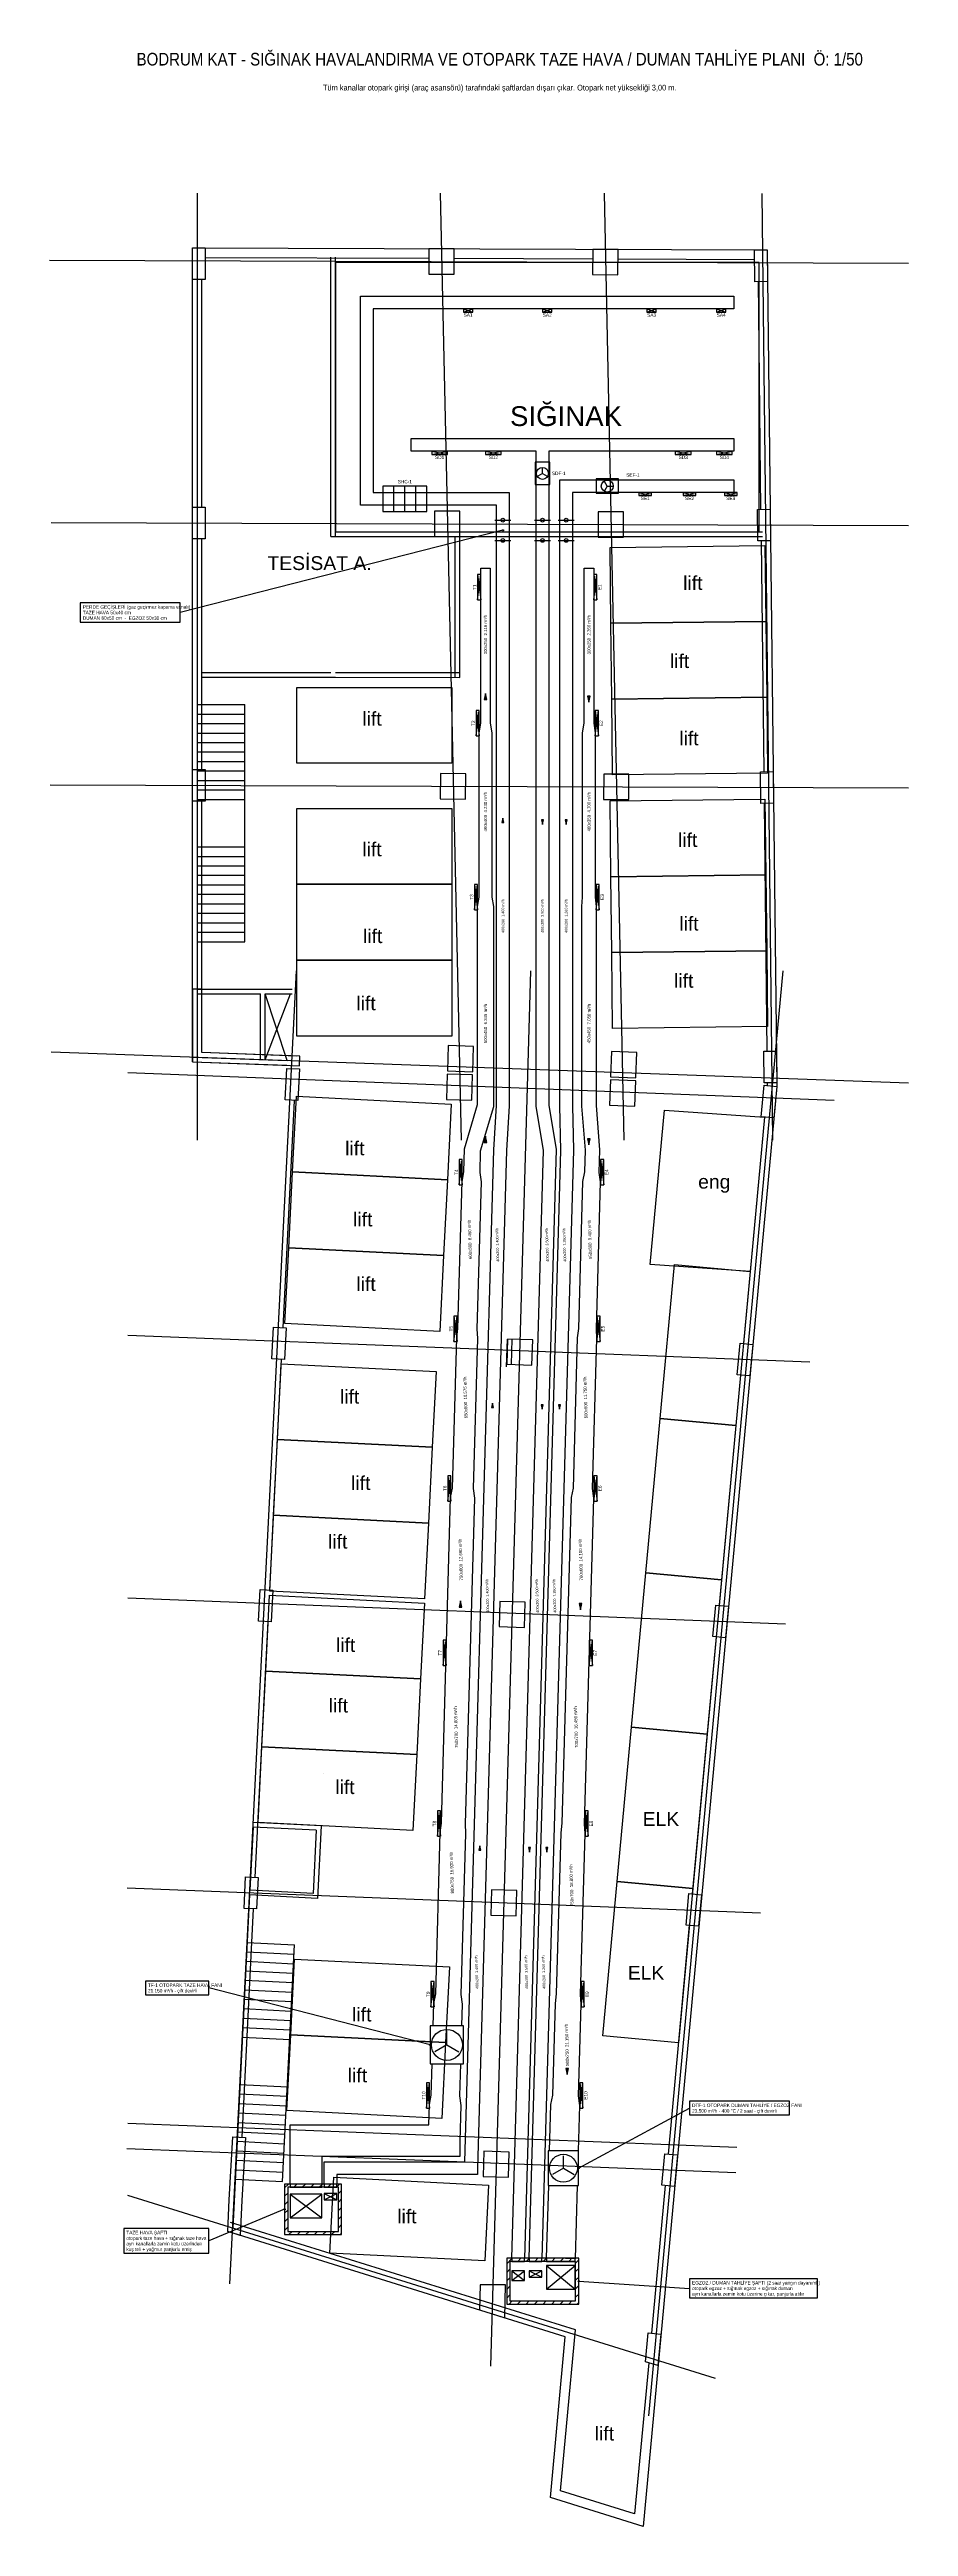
# Model space of a CAD drawing. Header units: centimetres. Extents: x 563280 to 568592, y 4516197 to 4524031.
# Drawn here: x 565877 to 568592, y 4516197 to 4524031 of the extents above; entities that cross this region are included whole.
import ezdxf
from ezdxf.enums import TextEntityAlignment as Align

# ---------------------------------------------------------------- set-up
doc = ezdxf.new("R2010")
doc.units = ezdxf.units.CM
for name, color, linetype in [('ARC_Duvar', 7, 'Continuous'), ('MTY-WC EZOST-KANALI-Flex', 8, 'Continuous'), ('ROTAS-HVAC-CIHAZ', 2, 'Continuous'), ('ROTAS-HVAC-MENFEZ', 3, 'Continuous'), ('ROTAS-HVAC-OK', 1, 'Continuous'), ('ROTAS-HVAC-OTP-EGZOZ', 1, 'Continuous'), ('ROTAS-HVAC-OTP-TAZE', 5, 'Continuous'), ('ROTAS-HVAC-SAFT', 7, 'Continuous'), ('ROTAS-HVAC-SIG-DUMAN', 30, 'Continuous'), ('ROTAS-HVAC-SIG-EGZOZ', 6, 'Continuous'), ('ROTAS-HVAC-SIG-TAZE', 4, 'Continuous'), ('ROTAS-HVAC-YAZI', 7, 'Continuous')]:
    doc.layers.add(name, color=color, linetype=linetype)
doc.styles.add('ROTAS', font='arial.ttf')

msp = doc.modelspace()

# ---------------------------------------------------------------- hatches: boundary and pattern name
at = {"layer": 'ROTAS-HVAC-OK'}
for points in [[(567255, 4521994), (567250.8, 4521974.4), (567259.2, 4521974.4)], [(567582, 4521966), (567586.2, 4521985.6), (567577.8, 4521985.6)], [(567310, 4521600), (567307, 4521586), (567313, 4521586)], [(567435, 4521580), (567438, 4521594), (567432, 4521594)], [(567510, 4521580), (567513, 4521594), (567507, 4521594)], [(567255, 4520594), (567250.8, 4520574.4), (567259.2, 4520574.4)], [(567582, 4520566), (567586.2, 4520585.6), (567577.8, 4520585.6)], [(567276.9, 4519750), (567273.9, 4519736), (567279.9, 4519736)], [(567433.9, 4519730), (567436.9, 4519744), (567430.9, 4519744)], [(567488.9, 4519730), (567491.9, 4519744), (567485.9, 4519744)], [(567176, 4519124), (567171.8, 4519104.4), (567180.2, 4519104.4)], [(567555.5, 4519096), (567559.7, 4519115.6), (567551.3, 4519115.6)], [(567237, 4518350), (567234, 4518336), (567240, 4518336)], [(567394, 4518330), (567397, 4518344), (567391, 4518344)], [(567449, 4518330), (567452, 4518344), (567446, 4518344)], [(567513.6, 4517626), (567517.7, 4517645.6), (567509.4, 4517645.6)]]:
    msp.add_hatch(color=256, dxfattribs=at).paths.add_polyline_path(points)
at = {"layer": 'ROTAS-HVAC-SAFT'}
h = msp.add_hatch(dxfattribs=at)
h.set_pattern_fill('ANSI31', scale=6)
h.paths.add_polyline_path([(566620, 4517120), (566800, 4517120), (566800, 4517280), (566620, 4517280)])
h.paths.add_polyline_path([(566630, 4517130), (566790, 4517130), (566790, 4517270), (566630, 4517270)], flags=16)
h = msp.add_hatch(dxfattribs=at)
h.set_pattern_fill('ANSI31', scale=6)
h.paths.add_polyline_path([(567322, 4516900), (567550, 4516900), (567550, 4517045), (567322, 4517045)])
h.paths.add_polyline_path([(567332, 4516910), (567540, 4516910), (567540, 4517035), (567332, 4517035)], flags=16)

# ---------------------------------------------------------------- linework, layer by layer
for p, q in [((566328.6, 4523403), (568145.4, 4523396.9)), ((566328.7, 4520829.1), (566328.6, 4523403)), ((566368.6, 4523372.9), (567075.8, 4523370.5)), ((568119.7, 4523356.9), (566780.8, 4523356.9)), ((566780.8, 4523356.9), (566780.8, 4522505.5)), ((567155.8, 4523370.2), (567593.8, 4523368.7)), ((567673.8, 4523368.5), (568105.7, 4523367)), ((568119.7, 4522505.5), (568119.7, 4523356.9)), ((568145.4, 4523396.9), (568175.9, 4520751.2)), ((566358.6, 4522583), (566358.6, 4523303)), ((568116.6, 4523296.4), (568124.8, 4522576.4)), ((566358.7, 4521753.1), (566358.6, 4522483)), ((566780.8, 4522505.5), (568119.7, 4522505.5)), ((568126, 4522476.4), (568134.4, 4521746.5)), ((566343.9, 4521958.9), (566493.9, 4521958.9)), ((566343.9, 4521928.9), (566493.9, 4521928.9)), ((566493.9, 4521208.9), (566493.9, 4521958.9)), ((566343.9, 4521898.9), (566493.9, 4521898.9)), ((566343.9, 4521868.9), (566493.9, 4521868.9)), ((566343.9, 4521838.9), (566493.9, 4521838.9)), ((566343.9, 4521808.9), (566493.9, 4521808.9)), ((566343.9, 4521808.9), (566493.9, 4521808.9)), ((566343.9, 4521778.9), (566493.9, 4521778.9)), ((566343.9, 4521748.9), (566493.9, 4521748.9)), ((566343.9, 4521718.9), (566493.9, 4521718.9)), ((566343.9, 4521688.9), (566493.9, 4521688.9)), ((566343.9, 4521658.9), (566493.9, 4521658.9)), ((566358.7, 4520858.1), (566358.7, 4521653.1)), ((568135.5, 4521646.5), (568144.6, 4520862.6)), ((566343.9, 4521508.9), (566493.9, 4521508.9)), ((566343.9, 4521478.9), (566493.9, 4521478.9)), ((566343.9, 4521448.9), (566493.9, 4521448.9)), ((566343.9, 4521418.9), (566493.9, 4521418.9)), ((566343.9, 4521388.9), (566493.9, 4521388.9)), ((566343.9, 4521358.9), (566493.9, 4521358.9)), ((566343.9, 4521358.9), (566493.9, 4521358.9)), ((566343.9, 4521328.9), (566493.9, 4521328.9)), ((566343.9, 4521298.9), (566493.9, 4521298.9)), ((566343.9, 4521268.9), (566493.9, 4521268.9)), ((566343.9, 4521238.9), (566493.9, 4521238.9)), ((566343.9, 4521208.9), (566493.9, 4521208.9)), ((566558.9, 4520835.7), (566638.8, 4521043.9)), ((566628.1, 4520833.2), (566558.9, 4521043.9)), ((566658.7, 4520847.3), (566358.7, 4520858.1)), ((566658.6, 4520846.9), (566658.7, 4520847.3)), ((568145.7, 4520762.6), (568145.8, 4520752.4)), ((566615.1, 4519987.8), (566651.6, 4520707)), ((568175.9, 4520751.2), (567752.9, 4516196.9)), ((568136.7, 4520654.2), (568070.2, 4519937.8)), ((566573.1, 4519158.8), (566610.1, 4519888)), ((568060.9, 4519838.3), (567993.3, 4519110.1)), ((566527.1, 4518250.1), (566568.1, 4519058.9)), ((567984.1, 4519010.5), (567908.6, 4518197.7)), ((566485.5, 4517427.9), (566522.1, 4518150.3)), ((567899.3, 4518098.1), (567832.2, 4517374.7)), ((566500.2, 4518014.3), (566650, 4518006.7)), ((566501.7, 4518044.3), (566651.5, 4518036.7)), ((566613.6, 4517287.7), (566651.5, 4518036.7)), ((566497.2, 4517954.4), (566647, 4517946.8)), ((566498.7, 4517984.4), (566648.5, 4517976.8)), ((566492.6, 4517864.5), (566642.4, 4517856.9)), ((566494.1, 4517894.5), (566643.9, 4517886.9)), ((566494.1, 4517894.5), (566643.9, 4517886.9)), ((566495.7, 4517924.5), (566645.5, 4517916.9)), ((566489.6, 4517804.6), (566639.4, 4517797)), ((566491.1, 4517834.6), (566640.9, 4517827)), ((566486.5, 4517744.7), (566636.4, 4517737.1)), ((566488.1, 4517774.6), (566637.9, 4517767.1)), ((566477.4, 4517564.9), (566627.2, 4517557.3)), ((566478.9, 4517594.9), (566628.8, 4517587.3)), ((566472.9, 4517475), (566622.7, 4517467.4)), ((566474.4, 4517505), (566624.2, 4517497.4)), ((566475.9, 4517535), (566625.7, 4517527.4)), ((566468.3, 4517385.1), (566618.1, 4517377.6)), ((566469.8, 4517415.1), (566619.6, 4517407.5)), ((566471.4, 4517445.1), (566621.2, 4517437.5)), ((566471.4, 4517445.1), (566621.2, 4517437.5)), ((566465.3, 4517325.2), (566615.1, 4517317.6)), ((566466.8, 4517355.2), (566616.6, 4517347.6)), ((566463.8, 4517295.3), (566613.6, 4517287.7)), ((566778.4, 4517279.7), (566778.4, 4517279.7)), ((567822.9, 4517275.1), (567779.5, 4516808.2)), ((567539.5, 4516818.4), (566449, 4517158.5)), ((567507.3, 4516797), (566440, 4517129.8)), ((567460.1, 4516288.2), (567507.3, 4516797)), ((567511.1, 4516513.2), (567539.5, 4516818.4)), ((567770.9, 4516714.8), (567726.5, 4516236.6)), ((567492.2, 4516309.6), (567511.1, 4516513.2)), ((567752.9, 4516196.9), (567460.1, 4516288.2)), ((567726.5, 4516236.6), (567492.2, 4516309.6))]:
    msp.add_line(p, q)
at = {"layer": 'ARC_Duvar'}
for p, q in [((566343.7, 4523575.9), (566343.6, 4520581.2)), ((567112, 4523575.9), (567177.8, 4520581.2)), ((567630.2, 4523575.9), (567692.7, 4520581.2)), ((568128.4, 4523575.7), (568162.7, 4520581)), ((565877, 4523364.5), (568591.9, 4523355.2)), ((566328.6, 4523403), (566368.6, 4523403)), ((566328.6, 4523303), (566328.6, 4523403)), ((566368.6, 4523403), (566368.6, 4523303)), ((566765.8, 4522490.5), (566765.8, 4523373.8)), ((566780.8, 4522490.5), (566780.8, 4523373.7)), ((567075.9, 4523400.4), (567075.6, 4523320.4)), ((567155.9, 4523400.1), (567075.9, 4523400.4)), ((567155.6, 4523320.1), (567155.9, 4523400.1)), ((567593.9, 4523398.6), (567593.6, 4523318.6)), ((567673.9, 4523398.4), (567593.9, 4523398.6)), ((567673.6, 4523318.4), (567673.9, 4523398.4)), ((568105.4, 4523396.3), (568145.4, 4523396.8)), ((568106.6, 4523296.3), (568105.4, 4523396.3)), ((568145.4, 4523396.8), (568146.6, 4523296.8)), ((566368.6, 4523303), (566328.6, 4523303)), ((567075.6, 4523320.4), (567155.6, 4523320.1)), ((567593.6, 4523318.6), (567673.6, 4523318.4)), ((568146.6, 4523296.8), (568106.6, 4523296.3)), ((566328.6, 4522583), (566368.6, 4522583)), ((566328.6, 4522483), (566328.6, 4522583)), ((566368.6, 4522583), (566368.6, 4522483)), ((567094.1, 4522570.5), (567093.8, 4522490.5)), ((567174.1, 4522570.2), (567094.1, 4522570.5)), ((567173.8, 4522490.2), (567174.1, 4522570.2)), ((567611.2, 4522568.6), (567610.9, 4522488.6)), ((567691.2, 4522568.3), (567611.2, 4522568.6)), ((567690.9, 4522488.3), (567691.2, 4522568.3)), ((568114.8, 4522576.3), (568154.8, 4522576.7)), ((568115.9, 4522476.3), (568114.8, 4522576.3)), ((568154.8, 4522576.7), (568155.9, 4522476.7)), ((565881.9, 4522534.5), (568591.9, 4522525.2)), ((566368.6, 4522483), (566328.6, 4522483)), ((566765.8, 4522490.5), (568130.4, 4522490.5)), ((566780.8, 4522505.5), (568130.3, 4522505.5)), ((567093.8, 4522490.5), (567173.8, 4522490.2)), ((567158.8, 4522044.9), (567158.8, 4522490.2)), ((567173.8, 4522044.9), (567173.8, 4522490.2)), ((567610.9, 4522488.6), (567690.9, 4522488.3)), ((568155.9, 4522476.7), (568115.9, 4522476.3)), ((566358.9, 4522060.1), (566765.8, 4522060.1)), ((566358.9, 4522045.1), (566780.8, 4522045.1)), ((566780.8, 4522060.1), (567173.8, 4522059.9)), ((566780.8, 4522045.1), (567173.8, 4522044.9)), ((565879.3, 4521704.6), (568591.9, 4521695.4)), ((566328.6, 4521753.1), (566368.6, 4521753.1)), ((566328.6, 4521653.1), (566328.6, 4521753.1)), ((566368.6, 4521753.1), (566368.6, 4521653.1)), ((567112.3, 4521740.4), (567112, 4521660.4)), ((567192.3, 4521740.1), (567112.3, 4521740.4)), ((567192, 4521660.1), (567192.3, 4521740.1)), ((567628.6, 4521738.6), (567628.3, 4521658.6)), ((567708.6, 4521738.4), (567628.6, 4521738.6)), ((567708.3, 4521658.4), (567708.6, 4521738.4)), ((568124.5, 4521746.4), (568164.5, 4521746.8)), ((568125.6, 4521646.4), (568124.5, 4521746.4)), ((568164.5, 4521746.8), (568165.6, 4521646.8)), ((566368.6, 4521653.1), (566328.6, 4521653.1)), ((567112, 4521660.4), (567192, 4521660.1)), ((567628.3, 4521658.6), (567708.3, 4521658.4)), ((568165.6, 4521646.8), (568125.6, 4521646.4)), ((566446.5, 4516964.3), (566657.2, 4521117.1)), ((567397.6, 4521117.1), (567271.2, 4516704.2)), ((568194.7, 4521117.1), (567770, 4516546.9)), ((566358.6, 4521058.9), (566328.6, 4521058.9)), ((566328.6, 4521058.9), (566328.6, 4520829.1)), ((566343.9, 4521058.9), (566643.9, 4521058.9)), ((566343.9, 4521043.9), (566543.9, 4521043.9)), ((566358.6, 4520858), (566358.6, 4521058.9)), ((566543.9, 4520836.3), (566543.9, 4521043.9)), ((566558.9, 4520835.7), (566558.9, 4521043.9)), ((566558.9, 4521043.9), (566643.9, 4521043.9)), ((566654.3, 4521058.9), (566654.6, 4521058.9)), ((565881.9, 4520860.1), (568591.9, 4520762.9)), ((566329.5, 4520844), (566628.1, 4520833.2)), ((566668.5, 4520846.6), (566358.6, 4520858)), ((566667, 4520816.6), (566668.5, 4520846.6)), ((567137.4, 4520880.2), (567134.5, 4520800.2)), ((567217.4, 4520877.3), (567137.4, 4520880.2)), ((567214.5, 4520797.4), (567217.4, 4520877.3)), ((567653, 4520861.7), (567650.1, 4520781.8)), ((567732.9, 4520858.9), (567653, 4520861.7)), ((567730.1, 4520778.9), (567732.9, 4520858.9)), ((568134.4, 4520862.5), (568174.4, 4520863)), ((568135.6, 4520762.5), (568134.4, 4520862.5)), ((568174.4, 4520863), (568175.6, 4520763)), ((566124.8, 4520795), (568357.4, 4520707.3)), ((566328.6, 4520829.1), (566667, 4520816.6)), ((566328.9, 4520829), (566627.3, 4520818.3)), ((566621.5, 4520708.5), (566626.5, 4520808.4)), ((566626.5, 4520808.4), (566666.5, 4520806.4)), ((566666.5, 4520806.4), (566661.4, 4520706.5)), ((567134.2, 4520790.2), (567131.3, 4520710.3)), ((567214.1, 4520787.4), (567134.2, 4520790.2)), ((567134.5, 4520800.2), (567214.5, 4520797.4)), ((567211.3, 4520707.4), (567214.1, 4520787.4)), ((567649.8, 4520771.8), (567646.9, 4520691.8)), ((567729.7, 4520768.9), (567649.8, 4520771.8)), ((567650.1, 4520781.8), (567730.1, 4520778.9)), ((567726.9, 4520689), (567729.7, 4520768.9)), ((568126.6, 4520655.2), (568135.9, 4520754.7)), ((568175.6, 4520763), (568135.6, 4520762.5)), ((568135.9, 4520754.7), (568175.7, 4520751)), ((566661.4, 4520706.5), (566621.5, 4520708.5)), ((567131.3, 4520710.3), (567211.3, 4520707.4)), ((567646.9, 4520691.8), (567726.9, 4520689)), ((568175.7, 4520751), (568166.5, 4520651.5)), ((568166.5, 4520651.5), (568126.6, 4520655.2)), ((566579.9, 4519889.5), (566585, 4519989.4)), ((566585, 4519989.4), (566624.9, 4519987.3)), ((566624.9, 4519987.3), (566619.9, 4519887.5)), ((566124.8, 4519964.4), (568280.5, 4519879.7)), ((567321.7, 4519864.8), (567324.2, 4519952.3)), ((567324.2, 4519952.3), (567321.9, 4519872.4)), ((567404.2, 4519950), (567324.2, 4519952.3)), ((567336.9, 4519871.9), (567339.2, 4519951.9)), ((567401.9, 4519870.1), (567404.2, 4519950)), ((568050.8, 4519839.2), (568060.1, 4519938.8)), ((568060.1, 4519938.8), (568099.9, 4519935.1)), ((568099.9, 4519935.1), (568090.6, 4519835.5)), ((566619.9, 4519887.5), (566579.9, 4519889.5)), ((567321.9, 4519872.4), (567401.9, 4519870.1)), ((568090.6, 4519835.5), (568050.8, 4519839.2)), ((566124.8, 4519133.8), (568203.6, 4519052)), ((566537.9, 4519060.5), (566543, 4519160.3)), ((566543, 4519160.3), (566582.9, 4519158.3)), ((566582.9, 4519158.3), (566577.8, 4519058.4)), ((567300.4, 4519122.7), (567298.1, 4519042.7)), ((567380.4, 4519120.4), (567300.4, 4519122.7)), ((567378.1, 4519040.4), (567380.4, 4519120.4)), ((567973.9, 4519011.4), (567983.1, 4519111)), ((567983.1, 4519111), (568023, 4519107.3)), ((568023, 4519107.3), (568013.7, 4519007.7)), ((566577.8, 4519058.4), (566537.9, 4519060.5)), ((567298.1, 4519042.7), (567378.1, 4519040.4)), ((568013.7, 4519007.7), (567973.9, 4519011.4)), ((566744.1, 4518577.7), (566744.1, 4518577.7)), ((566520.2, 4518408.8), (566510.1, 4518209.1)), ((566720, 4518398.7), (566520.2, 4518408.8)), ((566735.7, 4518412.9), (566521, 4518423.8)), ((566735.7, 4518412.9), (566724.1, 4518183.2)), ((566720, 4518398.7), (566709.8, 4518199)), ((566491.7, 4518151.8), (566496.8, 4518251.7)), ((566496.8, 4518251.7), (566536.7, 4518249.6)), ((566536.7, 4518249.6), (566531.6, 4518149.8)), ((566122.3, 4518216.4), (568124.2, 4518137.7)), ((566509.3, 4518194.1), (566455.9, 4517140.6)), ((566724.1, 4518183.2), (566509.3, 4518194.1)), ((566709.8, 4518199), (566510.1, 4518209.1)), ((567274.3, 4518210.7), (567272, 4518130.7)), ((567354.3, 4518208.4), (567274.3, 4518210.7)), ((567352, 4518128.4), (567354.3, 4518208.4)), ((567889, 4518099.1), (567898.2, 4518198.6)), ((567898.2, 4518198.6), (567938, 4518194.9)), ((567938, 4518194.9), (567928.8, 4518095.4)), ((566531.6, 4518149.8), (566491.7, 4518151.8)), ((567272, 4518130.7), (567352, 4518128.4)), ((567928.8, 4518095.4), (567889, 4518099.1)), ((566124.8, 4517472.5), (568049.8, 4517396.8)), ((566121.6, 4517392.5), (568046.7, 4517316.9)), ((566445.1, 4517229.7), (566456, 4517429.4)), ((566456, 4517429.4), (566496, 4517427.4)), ((566496, 4517427.4), (566485, 4517227.6)), ((567249.8, 4517383.4), (567247.5, 4517303.4)), ((567329.7, 4517381.1), (567249.8, 4517383.4)), ((567327.4, 4517301.1), (567329.7, 4517381.1)), ((567812.5, 4517276.1), (567821.7, 4517375.7)), ((567821.7, 4517375.7), (567861.6, 4517372)), ((567861.6, 4517372), (567852.3, 4517272.4)), ((567981.8, 4516664.8), (566124.8, 4517243.8)), ((566440, 4517129.8), (566445.1, 4517229.7)), ((566459.9, 4517229), (566459.9, 4517229)), ((566459.9, 4517228.9), (566459.9, 4517228.9)), ((566485, 4517227.7), (566479.4, 4517117.5)), ((567247.5, 4517303.4), (567327.4, 4517301.1)), ((567852.3, 4517272.4), (567812.5, 4517276.1)), ((566479.4, 4517117.5), (566440, 4517129.8)), ((567238.5, 4516961.5), (567236.2, 4516881.6)), ((567318.6, 4516961.5), (567238.5, 4516961.5)), ((567315.6, 4516856.8), (567318.6, 4516961.5)), ((567236.2, 4516881.6), (567315.6, 4516856.8)), ((567760.6, 4516718), (567769.1, 4516809.1)), ((567769.1, 4516809.1), (567808.9, 4516805.4)), ((567808.9, 4516805.4), (567799.7, 4516705.9)), ((567799.7, 4516705.9), (567760.6, 4516718))]:
    msp.add_line(p, q, dxfattribs=at)
at = {"layer": 'MTY-WC EZOST-KANALI-Flex'}
for p, q in [((567648.6, 4522456.1), (568138.5, 4522461.8)), ((567651.3, 4522216.2), (567648.6, 4522456.1)), ((568138.5, 4522461.8), (568141.3, 4522221.8)), ((568141.3, 4522221.8), (567651.3, 4522216.2)), ((567651.3, 4522216.2), (568141.3, 4522221.8)), ((567654.1, 4521976.2), (567651.3, 4522216.2)), ((568141.3, 4522221.8), (568144, 4521981.8)), ((566658.9, 4521773.2), (566658.9, 4522013.2)), ((566658.9, 4522013.2), (567148.9, 4522013.2)), ((567148.9, 4522013.2), (567148.9, 4521773.2)), ((568144, 4521981.8), (567654.1, 4521976.2)), ((567654.1, 4521976.2), (568144, 4521981.8)), ((567656.8, 4521736.2), (567654.1, 4521976.2)), ((568144, 4521981.8), (568146.8, 4521741.8)), ((567148.9, 4521773.2), (566658.9, 4521773.2)), ((568146.8, 4521741.8), (567656.8, 4521736.2)), ((566658.9, 4521390.6), (566658.9, 4521630.6)), ((566658.9, 4521630.6), (567148.9, 4521630.6)), ((567148.9, 4521630.6), (567148.9, 4521390.6)), ((567648.6, 4521654.6), (568138.5, 4521660.2)), ((567651.3, 4521414.6), (567648.6, 4521654.6)), ((568138.5, 4521660.2), (568141.3, 4521420.3)), ((567148.9, 4521390.6), (566658.9, 4521390.6)), ((566658.9, 4521150.6), (566658.9, 4521390.6)), ((566658.9, 4521390.6), (567148.9, 4521390.6)), ((567148.9, 4521390.6), (567148.9, 4521150.6)), ((568141.3, 4521420.3), (567651.3, 4521414.6)), ((567651.3, 4521414.6), (568141.3, 4521420.3)), ((567654.1, 4521174.6), (567651.3, 4521414.6)), ((568141.3, 4521420.3), (568144, 4521180.3)), ((567148.9, 4521150.6), (566658.9, 4521150.6)), ((566658.9, 4520910.6), (566658.9, 4521150.6)), ((566658.9, 4521150.6), (567148.9, 4521150.6)), ((567148.9, 4521150.6), (567148.9, 4520910.6)), ((568144, 4521180.3), (567654.1, 4521174.6)), ((567654.1, 4521174.6), (568144, 4521180.3)), ((567656.8, 4520934.6), (567654.1, 4521174.6)), ((568144, 4521180.3), (568146.8, 4520940.3)), ((567148.9, 4520910.6), (566658.9, 4520910.6)), ((568146.8, 4520940.3), (567656.8, 4520934.6)), ((566645.1, 4520480.7), (566657.3, 4520720.4)), ((566657.3, 4520720.4), (567146.6, 4520695.6)), ((567146.6, 4520695.6), (567134.5, 4520455.9)), ((567775.3, 4520188.5), (567820.6, 4520676.4)), ((567820.6, 4520676.4), (568136.7, 4520654.2)), ((568136.7, 4520654.2), (568091.4, 4520166.3)), ((566633, 4520241), (566645.1, 4520480.7)), ((566645.1, 4520480.7), (567134.5, 4520455.9)), ((567134.5, 4520455.9), (566645.1, 4520480.7)), ((567134.5, 4520455.9), (567122.4, 4520216.2)), ((566620.9, 4520001.3), (566633, 4520241)), ((566633, 4520241), (567122.4, 4520216.2)), ((567122.4, 4520216.2), (566633, 4520241)), ((567122.4, 4520216.2), (567110.2, 4519976.5)), ((568091.4, 4520166.3), (567775.3, 4520188.5)), ((567807.1, 4519700.6), (567852.4, 4520188.5)), ((567852.4, 4520188.5), (568091.4, 4520166.3)), ((568091.4, 4520166.3), (568046.1, 4519678.4)), ((567110.2, 4519976.5), (566620.9, 4520001.3)), ((566597.2, 4519634.7), (566609.4, 4519874.4)), ((566609.4, 4519874.4), (567098.8, 4519849.6)), ((567098.8, 4519849.6), (567086.6, 4519609.9)), ((567761.8, 4519212.7), (567807.1, 4519700.6)), ((567807.1, 4519700.6), (568046.1, 4519678.4)), ((568046.1, 4519678.4), (567807.1, 4519700.6)), ((568046.1, 4519678.4), (568000.8, 4519190.5)), ((566585.1, 4519395), (566597.2, 4519634.7)), ((566597.2, 4519634.7), (567086.6, 4519609.9)), ((567086.6, 4519609.9), (566597.2, 4519634.7)), ((567086.6, 4519609.9), (567074.5, 4519370.2)), ((566573, 4519155.3), (566585.1, 4519395)), ((566585.1, 4519395), (567074.5, 4519370.2)), ((567074.5, 4519370.2), (566585.1, 4519395)), ((567074.5, 4519370.2), (567062.3, 4519130.6)), ((567716.5, 4518724.8), (567761.8, 4519212.7)), ((567761.8, 4519212.7), (568000.8, 4519190.5)), ((568000.8, 4519190.5), (567761.8, 4519212.7)), ((568000.8, 4519190.5), (567955.5, 4518702.6)), ((566560.2, 4518902.4), (566572.3, 4519142.1)), ((566572.3, 4519142.1), (567061.7, 4519117.4)), ((567062.3, 4519130.6), (566573, 4519155.3)), ((567061.7, 4519117.4), (567049.5, 4518877.7)), ((566548, 4518662.8), (566560.2, 4518902.4)), ((566560.2, 4518902.4), (567049.5, 4518877.7)), ((567049.5, 4518877.7), (566560.2, 4518902.4)), ((567049.5, 4518877.7), (567037.4, 4518638)), ((567671.2, 4518236.9), (567716.5, 4518724.8)), ((567955.5, 4518702.6), (567716.5, 4518724.8)), ((567716.5, 4518724.8), (567955.5, 4518702.6)), ((566535.9, 4518423.1), (566548, 4518662.8)), ((566548, 4518662.8), (567037.4, 4518638)), ((567037.4, 4518638), (566548, 4518662.8)), ((567037.4, 4518638), (567025.3, 4518398.3)), ((567955.5, 4518702.6), (567910.2, 4518214.7)), ((567025.3, 4518398.3), (566535.9, 4518423.1)), ((567625.9, 4517749), (567671.2, 4518236.9)), ((567910.2, 4518214.7), (567671.2, 4518236.9)), ((567671.2, 4518236.9), (567910.2, 4518214.7)), ((567910.2, 4518214.7), (567864.9, 4517726.8)), ((566639.4, 4517751.9), (566651.5, 4517991.6)), ((566651.5, 4517991.6), (567140.9, 4517966.8)), ((567140.9, 4517966.8), (567128.8, 4517727.1)), ((566627.3, 4517512.2), (566639.4, 4517751.9)), ((567128.8, 4517727.1), (566639.4, 4517751.9)), ((566639.4, 4517751.9), (567128.8, 4517727.1)), ((567128.8, 4517727.1), (567116.6, 4517487.4)), ((567864.9, 4517726.8), (567625.9, 4517749)), ((567116.6, 4517487.4), (566627.3, 4517512.2)), ((566763.3, 4517061.5), (566775.5, 4517301.1)), ((566775.5, 4517301.1), (567264.8, 4517276.4)), ((567264.8, 4517276.4), (567252.7, 4517036.7)), ((567252.7, 4517036.7), (566763.3, 4517061.5))]:
    msp.add_line(p, q, dxfattribs=at)
at = {"layer": 'ROTAS-HVAC-CIHAZ'}
for p, q in [((566965, 4522570), (566965, 4522650)), ((567000, 4522570), (567000, 4522650)), ((567035, 4522570), (567035, 4522650)), ((567435, 4522690), (567420.2, 4522681.5)), ((567435, 4522690), (567435, 4522707.1)), ((567435, 4522690), (567449.8, 4522681.5)), ((567640, 4522650), (567631.4, 4522664.8)), ((567640, 4522650), (567631.4, 4522635.2)), ((567640, 4522650), (567657.1, 4522650)), ((567285, 4522542), (567335, 4522542)), ((567285, 4522478), (567335, 4522478)), ((567410, 4522542), (567460, 4522542)), ((567410, 4522478), (567460, 4522478)), ((567485, 4522542), (567535, 4522542)), ((567485, 4522478), (567535, 4522478)), ((567132.9, 4517720), (567094.7, 4517698)), ((567132.9, 4517720), (567132.9, 4517764.1)), ((567132.9, 4517720), (567171.1, 4517698)), ((567501.3, 4517330), (567467, 4517310.2)), ((567501.3, 4517330), (567501.3, 4517369.6)), ((567501.3, 4517330), (567535.6, 4517310.2))]:
    msp.add_line(p, q, dxfattribs=at)
for points in [[(567412, 4522655), (567458, 4522655), (567458, 4522725), (567412, 4522725)], [(566930, 4522570), (567070, 4522570), (567070, 4522650), (566930, 4522650)], [(567605, 4522627), (567675, 4522627), (567675, 4522673), (567605, 4522673)], [(567079.9, 4517660), (567185.9, 4517660), (567185.9, 4517780), (567079.9, 4517780)], [(567453.3, 4517275), (567549.3, 4517275), (567549.3, 4517385), (567453.3, 4517385)]]:
    msp.add_lwpolyline(points, close=True, dxfattribs=at)
for centre, radius in [((567435, 4522690), 19), ((567640, 4522650), 19), ((567310, 4522542), 6), ((567310, 4522478), 6), ((567435, 4522542), 6), ((567435, 4522478), 6), ((567510, 4522542), 6), ((567510, 4522478), 6), ((567132.9, 4517720), 49), ((567501.3, 4517330), 44)]:
    msp.add_circle(centre, radius, dxfattribs=at)
at = {"layer": 'ROTAS-HVAC-MENFEZ'}
for p, q in [((567185, 4523200), (567215, 4523210)), ((567185, 4523210), (567215, 4523200)), ((567435, 4523200), (567465, 4523210)), ((567435, 4523210), (567465, 4523200)), ((567765, 4523200), (567795, 4523210)), ((567765, 4523210), (567795, 4523200)), ((567985, 4523200), (568015, 4523210)), ((567985, 4523210), (568015, 4523200)), ((567085, 4522750), (567135, 4522760)), ((567085, 4522760), (567135, 4522750)), ((567255, 4522750), (567305, 4522760)), ((567255, 4522760), (567305, 4522750)), ((567855, 4522750), (567905, 4522760)), ((567855, 4522760), (567905, 4522750)), ((567985, 4522750), (568035, 4522760)), ((567985, 4522760), (568035, 4522750)), ((567740, 4522620), (567780, 4522630)), ((567740, 4522630), (567780, 4522620)), ((567880, 4522620), (567920, 4522630)), ((567880, 4522630), (567920, 4522620)), ((568010, 4522620), (568050, 4522630)), ((568010, 4522630), (568050, 4522620)), ((567230, 4522290), (567240, 4522370)), ((567230, 4522370), (567240, 4522290)), ((567597, 4522290), (567607, 4522370)), ((567597, 4522370), (567607, 4522290)), ((567225, 4521860), (567235, 4521940)), ((567225, 4521940), (567235, 4521860)), ((567602, 4521860), (567612, 4521940)), ((567602, 4521940), (567612, 4521860)), ((567220, 4521310), (567230, 4521390)), ((567220, 4521390), (567230, 4521310)), ((567604.5, 4521310), (567614.5, 4521390)), ((567604.5, 4521390), (567614.5, 4521310)), ((567171.7, 4520440), (567181.7, 4520520)), ((567171.7, 4520520), (567181.7, 4520440)), ((567618.7, 4520440), (567628.7, 4520520)), ((567618.7, 4520520), (567628.7, 4520440)), ((567155.1, 4519945), (567165.1, 4520025)), ((567155.1, 4520025), (567165.1, 4519945)), ((567607.1, 4519945), (567617.1, 4520025)), ((567607.1, 4520025), (567617.1, 4519945)), ((567135.7, 4519440), (567145.7, 4519520)), ((567135.7, 4519520), (567145.7, 4519440)), ((567597.7, 4519440), (567607.7, 4519520)), ((567597.7, 4519520), (567607.7, 4519440)), ((567120.8, 4518920), (567130.8, 4519000)), ((567120.8, 4519000), (567130.8, 4518920)), ((567582.8, 4518920), (567592.8, 4519000)), ((567582.8, 4519000), (567592.8, 4518920)), ((567102.9, 4518380), (567112.9, 4518460)), ((567102.9, 4518460), (567112.9, 4518380)), ((567569.9, 4518380), (567579.9, 4518460)), ((567569.9, 4518460), (567579.9, 4518380)), ((567082.5, 4517840), (567092.5, 4517920)), ((567082.5, 4517920), (567092.5, 4517840)), ((567557, 4517840), (567567, 4517920)), ((567557, 4517920), (567567, 4517840)), ((567068.3, 4517520), (567078.3, 4517600)), ((567068.3, 4517600), (567078.3, 4517520)), ((567552.8, 4517520), (567562.8, 4517600)), ((567552.8, 4517600), (567562.8, 4517520))]:
    msp.add_line(p, q, dxfattribs=at)
for points in [[(567185, 4523200), (567215, 4523200), (567215, 4523210), (567185, 4523210)], [(567435, 4523200), (567465, 4523200), (567465, 4523210), (567435, 4523210)], [(567765, 4523200), (567795, 4523200), (567795, 4523210), (567765, 4523210)], [(567985, 4523200), (568015, 4523200), (568015, 4523210), (567985, 4523210)], [(567085, 4522750), (567135, 4522750), (567135, 4522760), (567085, 4522760)], [(567255, 4522750), (567305, 4522750), (567305, 4522760), (567255, 4522760)], [(567855, 4522750), (567905, 4522750), (567905, 4522760), (567855, 4522760)], [(567985, 4522750), (568035, 4522750), (568035, 4522760), (567985, 4522760)], [(567740, 4522620), (567780, 4522620), (567780, 4522630), (567740, 4522630)], [(567880, 4522620), (567920, 4522620), (567920, 4522630), (567880, 4522630)], [(568010, 4522620), (568050, 4522620), (568050, 4522630), (568010, 4522630)], [(567230, 4522290), (567240, 4522290), (567240, 4522370), (567230, 4522370)], [(567597, 4522290), (567607, 4522290), (567607, 4522370), (567597, 4522370)], [(567225, 4521860), (567235, 4521860), (567235, 4521940), (567225, 4521940)], [(567602, 4521860), (567612, 4521860), (567612, 4521940), (567602, 4521940)], [(567220, 4521310), (567230, 4521310), (567230, 4521390), (567220, 4521390)], [(567604.5, 4521310), (567614.5, 4521310), (567614.5, 4521390), (567604.5, 4521390)], [(567171.7, 4520440), (567181.7, 4520440), (567181.7, 4520520), (567171.7, 4520520)], [(567618.7, 4520440), (567628.7, 4520440), (567628.7, 4520520), (567618.7, 4520520)], [(567155.1, 4519945), (567165.1, 4519945), (567165.1, 4520025), (567155.1, 4520025)], [(567607.1, 4519945), (567617.1, 4519945), (567617.1, 4520025), (567607.1, 4520025)], [(567135.7, 4519440), (567145.7, 4519440), (567145.7, 4519520), (567135.7, 4519520)], [(567597.7, 4519440), (567607.7, 4519440), (567607.7, 4519520), (567597.7, 4519520)], [(567120.8, 4518920), (567130.8, 4518920), (567130.8, 4519000), (567120.8, 4519000)], [(567582.8, 4518920), (567592.8, 4518920), (567592.8, 4519000), (567582.8, 4519000)], [(567102.9, 4518380), (567112.9, 4518380), (567112.9, 4518460), (567102.9, 4518460)], [(567569.9, 4518380), (567579.9, 4518380), (567579.9, 4518460), (567569.9, 4518460)], [(567082.5, 4517840), (567092.5, 4517840), (567092.5, 4517920), (567082.5, 4517920)], [(567557, 4517840), (567567, 4517840), (567567, 4517920), (567557, 4517920)], [(567068.3, 4517520), (567078.3, 4517520), (567078.3, 4517600), (567068.3, 4517600)], [(567552.8, 4517520), (567562.8, 4517520), (567562.8, 4517600), (567552.8, 4517600)]]:
    msp.add_lwpolyline(points, close=True, dxfattribs=at)
at = {"layer": 'ROTAS-HVAC-OK'}
for points in [[(567255, 4521994), (567250.8, 4521974.4), (567259.2, 4521974.4)], [(567582, 4521966), (567586.2, 4521985.6), (567577.8, 4521985.6)], [(567310, 4521600), (567307, 4521586), (567313, 4521586)], [(567435, 4521580), (567438, 4521594), (567432, 4521594)], [(567510, 4521580), (567513, 4521594), (567507, 4521594)], [(567255, 4520594), (567250.8, 4520574.4), (567259.2, 4520574.4)], [(567582, 4520566), (567586.2, 4520585.6), (567577.8, 4520585.6)], [(567276.9, 4519750), (567273.9, 4519736), (567279.9, 4519736)], [(567433.9, 4519730), (567436.9, 4519744), (567430.9, 4519744)], [(567488.9, 4519730), (567491.9, 4519744), (567485.9, 4519744)], [(567176, 4519124), (567171.8, 4519104.4), (567180.2, 4519104.4)], [(567555.5, 4519096), (567559.7, 4519115.6), (567551.3, 4519115.6)], [(567237, 4518350), (567234, 4518336), (567240, 4518336)], [(567394, 4518330), (567397, 4518344), (567391, 4518344)], [(567449, 4518330), (567452, 4518344), (567446, 4518344)], [(567513.6, 4517626), (567517.7, 4517645.6), (567509.4, 4517645.6)]]:
    msp.add_lwpolyline(points, close=True, dxfattribs=at)
at = {"layer": 'ROTAS-HVAC-OTP-EGZOZ'}
for p, q in [((567448.1, 4516947.5), (567538.1, 4517022.5)), ((567448.1, 4517022.5), (567538.1, 4516947.5))]:
    msp.add_line(p, q, dxfattribs=at)
for points in [[(567476.1, 4517851.2), (567479.5, 4517881.1), (567494.1, 4518391.1), (567497.4, 4518421), (567526.8, 4519451), (567532.7, 4519480.9), (567546.2, 4519955.9), (567549.6, 4519985.8), (567562.9, 4520450.8), (567568.7, 4520480.6), (567570.7, 4520549.4), (567559.5, 4520689.1), (567559.5, 4521320), (567562, 4521350), (567562, 4521870), (567567, 4521900), (567567, 4522390), (567597, 4522390), (567597, 4521900), (567602, 4521870), (567602, 4521350), (567604.5, 4521320), (567604.5, 4520690.9), (567615.7, 4520550.6), (567613.7, 4520479.4), (567617.8, 4520449.2), (567604.6, 4519984.2), (567606.2, 4519954.2), (567592.6, 4519479.1), (567596.8, 4519449), (567567.4, 4518419), (567569, 4518388.9), (567554.5, 4517878.9), (567556.1, 4517848.9), (567547.8, 4517558.9), (567552, 4517528.7), (567547.9, 4517385), (567457.8, 4517385), (567462, 4517531.3), (567467.9, 4517561.1)], [(567538.1, 4517043.7), (567448.2, 4517046.3), (567454.7, 4517275), (567544.7, 4517275)], [(567538.1, 4517035), (567538.1, 4517045), (567448.1, 4517045), (567448.1, 4517035)], [(567448.1, 4516947.5), (567538.1, 4516947.5), (567538.1, 4517022.5), (567448.1, 4517022.5)]]:
    msp.add_lwpolyline(points, close=True, dxfattribs=at)
at = {"layer": 'ROTAS-HVAC-OTP-TAZE'}
for p, q in [((566638, 4517172.5), (566738, 4517247.5)), ((566638, 4517247.5), (566738, 4517172.5))]:
    msp.add_line(p, q, dxfattribs=at)
for points in [[(567091.6, 4517851.3), (567097.5, 4517881.1), (567112.1, 4518391.2), (567115.4, 4518421.1), (567144.8, 4519451.1), (567150.7, 4519480.9), (567164.2, 4519955.9), (567167.6, 4519985.9), (567180.9, 4520450.9), (567186.7, 4520480.7), (567188.8, 4520554), (567230, 4520693.6), (567230, 4521320), (567235, 4521350), (567235, 4521870), (567240, 4521900), (567240, 4522390), (567270, 4522390), (567270, 4521900), (567275, 4521870), (567275, 4521350), (567280, 4521320), (567280, 4520686.4), (567238.6, 4520546), (567236.7, 4520479.3), (567240.8, 4520449.2), (567227.6, 4519984.1), (567229.2, 4519954.1), (567215.6, 4519479.1), (567219.8, 4519448.9), (567190.4, 4518418.9), (567192, 4518388.9), (567177.5, 4517878.9), (567181.6, 4517848.7), (567179.6, 4517780), (567089.6, 4517780)], [(567075.7, 4517467), (567077.5, 4517531.4), (567083.4, 4517561.3), (567086.2, 4517660), (567176.2, 4517660), (567173.3, 4517558.7), (567177.5, 4517528.6), (567174.3, 4517416.3), (567174.3, 4517367), (566738, 4517367), (566738, 4517280), (566638, 4517280), (566638, 4517467)], [(566738, 4517270), (566738, 4517280), (566638, 4517280), (566638, 4517270)], [(566638, 4517172.5), (566738, 4517172.5), (566738, 4517247.5), (566638, 4517247.5)]]:
    msp.add_lwpolyline(points, close=True, dxfattribs=at)
at = {"layer": 'ROTAS-HVAC-SAFT'}
for points in [[(566620, 4517120), (566800, 4517120), (566800, 4517280), (566620, 4517280)], [(566630, 4517130), (566790, 4517130), (566790, 4517270), (566630, 4517270)], [(567322, 4516900), (567550, 4516900), (567550, 4517045), (567322, 4517045)], [(567332, 4516910), (567540, 4516910), (567540, 4517035), (567332, 4517035)]]:
    msp.add_lwpolyline(points, close=True, dxfattribs=at)
at = {"layer": 'ROTAS-HVAC-SIG-DUMAN'}
for p, q in [((567338.1, 4516975), (567378.1, 4517005)), ((567338.1, 4517005), (567378.1, 4516975))]:
    msp.add_line(p, q, dxfattribs=at)
for points in [[(567338.1, 4517045.6), (567438.2, 4520548.6), (567415, 4520688.4), (567415, 4522760), (567020, 4522760), (567020, 4522800), (568040, 4522800), (568040, 4522760), (567455, 4522760), (567455, 4520691.6), (567478.3, 4520551.4), (567378.1, 4517044.4)], [(567378.1, 4517035), (567378.1, 4517045), (567338.1, 4517045), (567338.1, 4517035)], [(567338.1, 4516975), (567378.1, 4516975), (567378.1, 4517005), (567338.1, 4517005)]]:
    msp.add_lwpolyline(points, close=True, dxfattribs=at)
at = {"layer": 'ROTAS-HVAC-SIG-EGZOZ'}
for p, q in [((567393.1, 4516985), (567433.1, 4517005)), ((567393.1, 4517005), (567433.1, 4516985))]:
    msp.add_line(p, q, dxfattribs=at)
for points in [[(567493.2, 4520548.6), (567490, 4520689.8), (567490, 4522670), (568040, 4522670), (568040, 4522630), (567530, 4522630), (567530, 4520690.2), (567533.2, 4520549.9), (567433.1, 4517044.4), (567393.1, 4517045.6)], [(567433.1, 4517035), (567433.1, 4517045), (567393.1, 4517045), (567393.1, 4517035)], [(567393.1, 4516985), (567433.1, 4516985), (567433.1, 4517005), (567393.1, 4517005)]]:
    msp.add_lwpolyline(points, close=True, dxfattribs=at)
at = {"layer": 'ROTAS-HVAC-SIG-TAZE'}
for p, q in [((566745, 4517230), (566785, 4517250)), ((566745, 4517250), (566785, 4517230))]:
    msp.add_line(p, q, dxfattribs=at)
for points in [[(566745, 4517280), (566745, 4517350), (567189.8, 4517350), (567281.2, 4520550.9), (567290, 4520690.6), (567290, 4522590), (566860, 4522590), (566860, 4523250), (568040, 4523250), (568040, 4523210), (566900, 4523210), (566900, 4522630), (567330, 4522630), (567330, 4520689.4), (567321.2, 4520549.1), (567229.3, 4517329.7), (567229.3, 4517310), (566785, 4517310), (566785, 4517280)], [(566785, 4517270), (566785, 4517280), (566745, 4517280), (566745, 4517270)], [(566745, 4517230), (566785, 4517230), (566785, 4517250), (566745, 4517250)]]:
    msp.add_lwpolyline(points, close=True, dxfattribs=at)
at = {"layer": 'ROTAS-HVAC-YAZI'}
for p, q in [((567310, 4522510), (566290, 4522250)), ((567079.9, 4517720), (566380, 4517900)), ((567549.3, 4517330), (567900, 4517520)), ((566620, 4517200), (566380, 4517100)), ((567550, 4516972.5), (567900, 4516950))]:
    msp.add_line(p, q, dxfattribs=at)
for points in [[(565973.9, 4522219.6), (566290, 4522219.6), (566290, 4522280.4), (565973.9, 4522280.4)], [(566179.9, 4517878.4), (566380, 4517878.4), (566380, 4517921.6), (566179.9, 4517921.6)], [(567900, 4517498.4), (568216.1, 4517498.4), (568216.1, 4517541.6), (567900, 4517541.6)], [(566111.7, 4517060.8), (566380, 4517060.8), (566380, 4517139.2), (566111.7, 4517139.2)], [(567900, 4516919.6), (568304.7, 4516919.6), (568304.7, 4516980.4), (567900, 4516980.4)]]:
    msp.add_lwpolyline(points, close=True, dxfattribs=at)
for centre in [(567310, 4522510), (567079.9, 4517720), (567549.3, 4517330), (566620, 4517200), (567550, 4516972.5)]:
    msp.add_circle(centre, 2, dxfattribs=at)

# ---------------------------------------------------------------- texts
at = {"attachment_point": 1, "style": 'ROTAS'}
for s, insert, char_height in [('SIĞINAK', (567332.4, 4522902.3), 62.5), ('TESİSAT A.', (566565.6, 4522428.1), 43.75), ('lift', (567879.9, 4522365.4), 43.75), ('lift', (567837.8, 4522118.2), 43.75), ('lift', (566865.6, 4521935.9), 43.75), ('lift', (567867.6, 4521873.7), 43.75), ('lift', (567863.5, 4521552.3), 43.75), ('lift', (566865.6, 4521523), 43.75), ('lift', (566867.7, 4521248.3), 43.75), ('lift', (567867.6, 4521288.1), 43.75), ('lift', (567851, 4521107.1), 43.75), ('lift', (566846.8, 4521036.1), 43.75), ('lift', (566811.4, 4520577.5), 43.75), ('eng', (567927.2, 4520471.8), 43.75), ('lift', (566836.4, 4520352.3), 43.75), ('lift', (566846.8, 4520148.4), 43.75), ('lift', (566794.8, 4519791.9), 43.75), ('lift', (566830.2, 4519518.8), 43.75), ('lift', (566757.3, 4519333.6), 43.75), ('lift', (566782.3, 4519006.4), 43.75), ('lift', (566759.4, 4518815), 43.75), ('lift', (566780.2, 4518557), 43.75), ('ELK', (567751.6, 4518456), 43.75), ('ELK', (567704.8, 4517969.9), 43.75), ('lift', (566833.4, 4517837.9), 43.75), ('lift', (566819.8, 4517645.6), 43.75), ('lift', (566976, 4517199.3), 43.75), ('lift', (567600.4, 4516512.6), 43.75)]:
    msp.add_mtext(s, dxfattribs=dict(at, insert=insert, char_height=char_height))
at = {"layer": 'ROTAS-HVAC-YAZI', "style": 'ROTAS', "width": 0.85}
for s, height, p in [('BODRUM KAT - SIĞINAK HAVALANDIRMA VE OTOPARK TAZE HAVA / DUMAN TAHLİYE PLANI  Ö: 1/50', 40, (567300, 4524000)), ('Tüm kanallar otopark girişi (araç asansörü) tarafındaki şaftlardan dışarı çıkar. Otopark net yüksekliği 3,00 m.', 18, (567300, 4523910)), ('SA1', 11, (567200, 4523191)), ('SA2', 11, (567450, 4523191)), ('SA3', 11, (567780, 4523191)), ('SA4', 11, (568000, 4523191)), ('SD1', 11, (567110, 4522741)), ('SD2', 11, (567280, 4522741)), ('SD3', 11, (567880, 4522741)), ('SD4', 11, (568010, 4522741)), ('SHC-1', 11, (567000, 4522664)), ('SE1', 11, (567760, 4522611)), ('SE2', 11, (567900, 4522611)), ('SE3', 11, (568030, 4522611))]:
    msp.add_text(s, height=height, dxfattribs=at).set_placement(p, align=Align.MIDDLE_CENTER)
for s, p in [('SDF-1', (567465, 4522690)), ('SEF-1', (567700, 4522685)), ('TAZE HAVA 50x40 cm', (565981.9, 4522250)), ('PERDE GEÇİŞLERİ (gaz geçirmez kapama vanalı)', (565981.9, 4522267.6)), ('DUMAN 80x50 cm  -  EGZOZ 50x30 cm', (565981.9, 4522232.4)), ('TF-1 OTOPARK TAZE HAVA FANI', (566187.9, 4517908.8)), ('21.150 m³/h - çift devirli', (566187.9, 4517891.2)), ('23.500 m³/h - 400 °C / 2 saat - çift devirli', (567908, 4517511.2)), ('DTF-1 OTOPARK DUMAN TAHLİYE / EGZOZ FANI', (567908, 4517528.8)), ('TAZE HAVA ŞAFTI', (566119.7, 4517126.4)), ('otopark taze hava + sığınak taze hava', (566119.7, 4517108.8)), ('ayrı kanallarla zemin kotu üzerinden', (566119.7, 4517091.2)), ('kuş teli + yağmur panjurlu emiş', (566119.7, 4517073.6)), ('otopark egzoz + sığınak egzoz + sığınak duman', (567908, 4516950)), ('ayrı kanallarla zemin kotu üzerine çıkar, panjurla atılır', (567908, 4516932.4)), ('EGZOZ / DUMAN TAHLİYE ŞAFTI (2 saat yangın dayanımlı)', (567908, 4516967.6))]:
    msp.add_text(s, height=11, dxfattribs=at).set_placement(p, align=Align.MIDDLE_LEFT)
for s, height, rotation, p in [('T1', 11, 90, (567221, 4522330)), ('E1', 11, 90, (567616, 4522330)), ('300x250  2.115 m³/h', 10, 90, (567255, 4522180)), ('300x250  2.350 m³/h', 10, 90, (567582, 4522180)), ('T2', 11, 90, (567216, 4521900)), ('E2', 11, 90, (567621, 4521900)), ('400x400  4.230 m³/h', 10, 90, (567255, 4521620)), ('400x350  4.700 m³/h', 10, 90, (567582, 4521620)), ('T3', 11, 90, (567211, 4521350)), ('400x200  1.400 m³/h', 8.5, 90, (567310, 4521290)), ('400x300  3.500 m³/h', 8.5, 90, (567435, 4521290)), ('400x200  1.260 m³/h', 8.5, 90, (567510, 4521290)), ('E3', 11, 90, (567623.5, 4521350)), ('500x450  6.345 m³/h', 10, 90, (567255, 4520950)), ('450x450  7.050 m³/h', 10, 90, (567582, 4520950)), ('T4', 11, 90, (567162.7, 4520480)), ('E4', 11, 90, (567637.7, 4520480)), ('600x500  8.460 m³/h', 10, 91.63535, (567205.6, 4520267.5)), ('400x200  1.400 m³/h', 8.5, 91.63535, (567292.6, 4520250)), ('400x300  3.500 m³/h', 8.5, 91.63535, (567449.6, 4520250)), ('400x200  1.260 m³/h', 8.5, 91.63535, (567504.6, 4520250)), ('550x500  9.400 m³/h', 10, 91.63535, (567585.1, 4520267.5)), ('T5', 11, 90, (567146.1, 4519985)), ('E5', 11, 90, (567626.1, 4519985)), ('650x600  10.575 m³/h', 10, 91.63535, (567191.4, 4519767.5)), ('600x600  11.750 m³/h', 10, 91.63535, (567570.9, 4519767.5)), ('T6', 11, 90, (567126.7, 4519480)), ('E6', 11, 90, (567616.7, 4519480)), ('750x600  12.690 m³/h', 10, 91.63535, (567176.7, 4519255)), ('700x600  14.100 m³/h', 10, 91.63535, (567556.2, 4519255)), ('400x200  1.400 m³/h', 8.5, 91.63535, (567261, 4519140)), ('400x300  3.500 m³/h', 8.5, 91.63535, (567418, 4519140)), ('400x200  1.260 m³/h', 8.5, 91.63535, (567473, 4519140)), ('T7', 11, 90, (567111.8, 4518960)), ('E7', 11, 90, (567601.8, 4518960)), ('750x700  14.805 m³/h', 10, 91.63535, (567161.6, 4518725)), ('700x700  16.450 m³/h', 10, 91.63535, (567541.1, 4518725)), ('T8', 11, 90, (567093.9, 4518420)), ('E8', 11, 90, (567588.9, 4518420)), ('800x750  16.920 m³/h', 10, 91.63535, (567148.5, 4518265)), ('750x700  18.800 m³/h', 10, 91.63535, (567526.8, 4518225)), ('400x200  1.400 m³/h', 8.5, 91.63535, (567227, 4517950)), ('400x300  3.500 m³/h', 8.5, 91.63535, (567384, 4517950)), ('400x200  1.260 m³/h', 8.5, 91.63535, (567439, 4517950)), ('T9', 11, 90, (567073.5, 4517880)), ('E9', 11, 90, (567576, 4517880)), ('800x750  21.150 m³/h', 10, 91.63535, (567512.4, 4517720)), ('T10', 11, 90, (567059.3, 4517560)), ('E10', 11, 90, (567571.8, 4517560))]:
    msp.add_text(s, height=height, rotation=rotation, dxfattribs=at).set_placement(p, align=Align.MIDDLE_CENTER)

doc.saveas('drawing.dxf')
